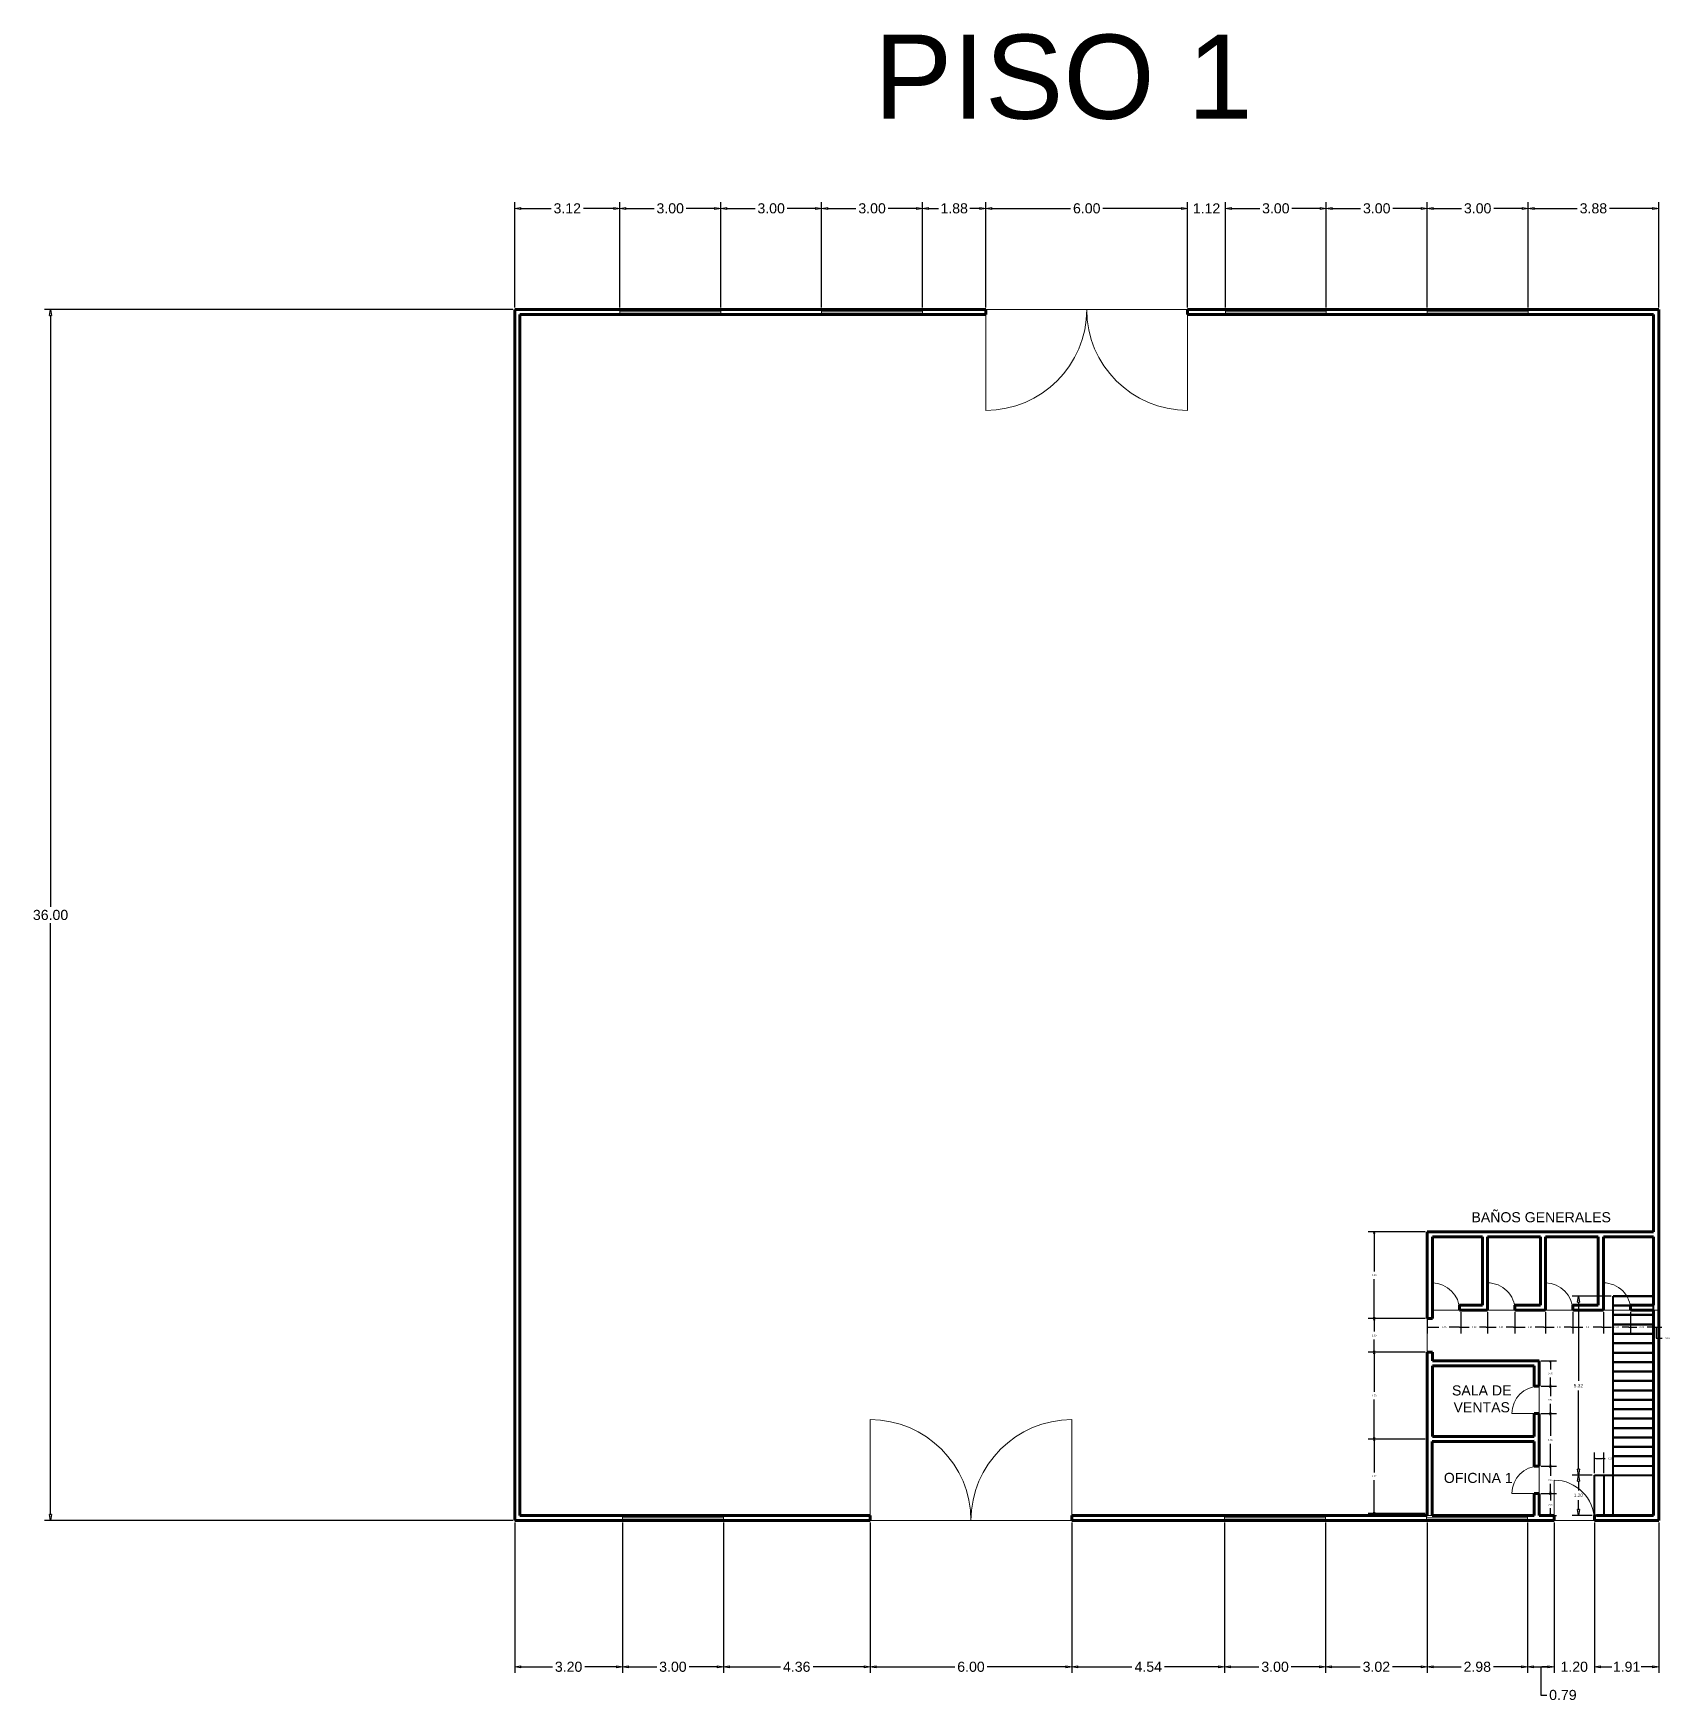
# Model space of a CAD drawing. Header units: metres. Extents: x -1 to 720, y -8 to 179.
# Drawn here: x 165.62 to 214.25, y 28.93 to 78.52 of the extents above; entities that cross this region are included whole.
import ezdxf

# ---------------------------------------------------------------- set-up
doc = ezdxf.new("R2010")
doc.units = ezdxf.units.M
doc.header["$PDMODE"] = 34
doc.layers.add('0-ANOTATION', color=7, linetype='Continuous')
doc.layers.add('0-Dimension', color=9, linetype='Continuous')
for name, color, linetype, lineweight in [('A-DOOR', 251, 'Continuous', 18), ('A-FLOR-LEVL', 145, 'Continuous', 18), ('A-GLAZ', 2, 'Continuous', 18), ('A-WALL', 7, 'Continuous', 60), ('C-WALL', 7, 'Continuous', 60), ('S-STRS', 4, 'Continuous', 40), ('S-WALL', 7, 'Continuous', 60)]:
    doc.layers.add(name, color=color, linetype=linetype, lineweight=lineweight)
doc.styles.get("Standard").update_dxf_attribs({"font": 'arial.ttf'})
doc.dimstyles.new('DAPC Standard', dxfattribs={"dimtxt": 0.3, "dimasz": 0.18, "dimexe": 0.18, "dimexo": 0.0625, "dimgap": 0.09, "dimtad": 0, "dimtih": 1, "dimtoh": 1, "dimzin": 0, "dimdsep": 46, "dimtxsty": 'Standard', "dimblk": 'CLOSEDBLANK', "dimcen": 0.09, "dimazin": 0, "dimtfac": 1, "dimtofl": 0, "dimtmove": 0, "dimatfit": 3, "dimfxl": 1, "dimtolj": 1, "dimtzin": 0, "dimarcsym": 0})

msp = doc.modelspace()

# ---------------------------------------------------------------- texts
at = {"layer": '0-ANOTATION', "attachment_point": 1}
for s, width, heights, insert, char_height in [('PISO 1', 15.58637, [0], (190.601, 78.483), 2.5), ('\\pxqc;{\\C0;SALA DE VENTAS}', 2.68178, [0], (207.325, 38.332), 0.3), ('\\pxqc;{\\C0;OFICINA 1}', 2.08791, [0.794], (207.52, 35.732), 0.3)]:
    msp.add_mtext_dynamic_manual_height_columns(s, width=width, gutter_width=12.5, heights=heights, dxfattribs=dict(at, insert=insert, char_height=char_height))
at = {"layer": 'A-DOOR', "insert": (208.345, 43.48), "char_height": 0.3, "attachment_point": 1}
msp.add_mtext_dynamic_manual_height_columns('\\pxqc;{\\C0;BAÑOS GENERALES}', width=4.17471, gutter_width=12.5, heights=[0], dxfattribs=at)

# ---------------------------------------------------------------- blocks, each defined once
blk = doc.blocks.new('_ClosedBlank')
at = {"color": 0, "linetype": 'ByBlock', "lineweight": -2}
for p, q in [((-1, 0.17), (0, 0)), ((-1, 0.17), (-1, -0.17)), ((0, 0), (-1, -0.17))]:
    blk.add_line(p, q, dxfattribs=at)
blk = doc.blocks.new('*D116')
at = {"layer": '0-Dimension', "color": 0, "lineweight": -2, "transparency": 16777216}
for p, q in [((179.863, 70.314), (165.947, 70.314)), ((166.127, 70.134), (166.127, 52.557)), ((166.127, 34.494), (166.127, 52.07)), ((179.863, 34.314), (165.947, 34.314))]:
    blk.add_line(p, q, dxfattribs=at)
at = {"layer": 'Defpoints', "color": 0, "transparency": 16777216}
for p in [(166.127, 70.314), (179.925, 70.314), (179.925, 34.314)]:
    blk.add_point(p, dxfattribs=at)
at = {"layer": '0-Dimension', "color": 0, "lineweight": -2, "transparency": 16777216, "xscale": 0.18, "yscale": 0.18, "zscale": 0.18}
for p, rotation in [((166.127, 70.314), 90), ((166.127, 34.314), 270)]:
    blk.add_blockref('_ClosedBlank', p, dxfattribs=dict(at, rotation=rotation))
at = {"layer": '0-Dimension', "color": 0, "transparency": 16777216, "insert": (166.127, 52.314), "char_height": 0.3, "attachment_point": 5}
blk.add_mtext('\\A1;36.00', dxfattribs=at)
blk = doc.blocks.new('*D117')
at = {"layer": '0-Dimension', "color": 0, "lineweight": -2, "transparency": 16777216}
for p, q in [((179.925, 70.376), (179.925, 73.498)), ((183.045, 70.376), (183.045, 73.498)), ((180.105, 73.318), (181.007, 73.318)), ((182.865, 73.318), (181.963, 73.318))]:
    blk.add_line(p, q, dxfattribs=at)
at = {"layer": 'Defpoints', "color": 0, "transparency": 16777216}
for p in [(183.045, 73.318), (179.925, 70.314), (183.045, 70.314)]:
    blk.add_point(p, dxfattribs=at)
at = {"layer": '0-Dimension', "color": 0, "lineweight": -2, "transparency": 16777216, "xscale": 0.18, "yscale": 0.18, "zscale": 0.18, "rotation": 180}
blk.add_blockref('_ClosedBlank', (179.925, 73.318), dxfattribs=at)
at = {"layer": '0-Dimension', "color": 0, "lineweight": -2, "transparency": 16777216, "xscale": 0.18, "yscale": 0.18, "zscale": 0.18}
blk.add_blockref('_ClosedBlank', (183.045, 73.318), dxfattribs=at)
at = {"layer": '0-Dimension', "color": 0, "transparency": 16777216, "insert": (181.485, 73.318), "char_height": 0.3, "attachment_point": 5}
blk.add_mtext('\\A1;3.12', dxfattribs=at)
blk = doc.blocks.new('*D118')
at = {"layer": '0-Dimension', "color": 0, "lineweight": -2, "transparency": 16777216}
for p, q in [((183.045, 70.376), (183.045, 73.498)), ((186.045, 70.376), (186.045, 73.498)), ((183.225, 73.318), (184.066, 73.318)), ((185.865, 73.318), (185.024, 73.318))]:
    blk.add_line(p, q, dxfattribs=at)
at = {"layer": 'Defpoints', "color": 0, "transparency": 16777216}
for p in [(186.045, 73.318), (183.045, 70.314), (186.045, 70.314)]:
    blk.add_point(p, dxfattribs=at)
at = {"layer": '0-Dimension', "color": 0, "lineweight": -2, "transparency": 16777216, "xscale": 0.18, "yscale": 0.18, "zscale": 0.18, "rotation": 180}
blk.add_blockref('_ClosedBlank', (183.045, 73.318), dxfattribs=at)
at = {"layer": '0-Dimension', "color": 0, "lineweight": -2, "transparency": 16777216, "xscale": 0.18, "yscale": 0.18, "zscale": 0.18}
blk.add_blockref('_ClosedBlank', (186.045, 73.318), dxfattribs=at)
at = {"layer": '0-Dimension', "color": 0, "transparency": 16777216, "insert": (184.545, 73.318), "char_height": 0.3, "attachment_point": 5}
blk.add_mtext('\\A1;3.00', dxfattribs=at)
blk = doc.blocks.new('*D119')
at = {"layer": '0-Dimension', "color": 0, "lineweight": -2, "transparency": 16777216}
for p, q in [((186.045, 70.376), (186.045, 73.498)), ((189.045, 70.376), (189.045, 73.498)), ((186.225, 73.318), (187.066, 73.318)), ((188.865, 73.318), (188.024, 73.318))]:
    blk.add_line(p, q, dxfattribs=at)
at = {"layer": 'Defpoints', "color": 0, "transparency": 16777216}
for p in [(189.045, 73.318), (186.045, 70.314), (189.045, 70.314)]:
    blk.add_point(p, dxfattribs=at)
at = {"layer": '0-Dimension', "color": 0, "lineweight": -2, "transparency": 16777216, "xscale": 0.18, "yscale": 0.18, "zscale": 0.18, "rotation": 180}
blk.add_blockref('_ClosedBlank', (186.045, 73.318), dxfattribs=at)
at = {"layer": '0-Dimension', "color": 0, "lineweight": -2, "transparency": 16777216, "xscale": 0.18, "yscale": 0.18, "zscale": 0.18}
blk.add_blockref('_ClosedBlank', (189.045, 73.318), dxfattribs=at)
at = {"layer": '0-Dimension', "color": 0, "transparency": 16777216, "insert": (187.545, 73.318), "char_height": 0.3, "attachment_point": 5}
blk.add_mtext('\\A1;3.00', dxfattribs=at)
blk = doc.blocks.new('*D120')
at = {"layer": '0-Dimension', "color": 0, "lineweight": -2, "transparency": 16777216}
for p, q in [((189.045, 70.376), (189.045, 73.498)), ((192.045, 70.376), (192.045, 73.498)), ((189.225, 73.318), (190.066, 73.318)), ((191.865, 73.318), (191.024, 73.318))]:
    blk.add_line(p, q, dxfattribs=at)
at = {"layer": 'Defpoints', "color": 0, "transparency": 16777216}
for p in [(192.045, 73.318), (189.045, 70.314), (192.045, 70.314)]:
    blk.add_point(p, dxfattribs=at)
at = {"layer": '0-Dimension', "color": 0, "lineweight": -2, "transparency": 16777216, "xscale": 0.18, "yscale": 0.18, "zscale": 0.18, "rotation": 180}
blk.add_blockref('_ClosedBlank', (189.045, 73.318), dxfattribs=at)
at = {"layer": '0-Dimension', "color": 0, "lineweight": -2, "transparency": 16777216, "xscale": 0.18, "yscale": 0.18, "zscale": 0.18}
blk.add_blockref('_ClosedBlank', (192.045, 73.318), dxfattribs=at)
at = {"layer": '0-Dimension', "color": 0, "transparency": 16777216, "insert": (190.545, 73.318), "char_height": 0.3, "attachment_point": 5}
blk.add_mtext('\\A1;3.00', dxfattribs=at)
blk = doc.blocks.new('*D121')
at = {"layer": '0-Dimension', "color": 0, "lineweight": -2, "transparency": 16777216}
for p, q in [((192.045, 70.376), (192.045, 73.498)), ((193.925, 70.376), (193.925, 73.498)), ((192.225, 73.318), (192.52, 73.318)), ((193.745, 73.318), (193.451, 73.318))]:
    blk.add_line(p, q, dxfattribs=at)
at = {"layer": 'Defpoints', "color": 0, "transparency": 16777216}
for p in [(193.925, 73.318), (192.045, 70.314), (193.925, 70.314)]:
    blk.add_point(p, dxfattribs=at)
at = {"layer": '0-Dimension', "color": 0, "lineweight": -2, "transparency": 16777216, "xscale": 0.18, "yscale": 0.18, "zscale": 0.18, "rotation": 180}
blk.add_blockref('_ClosedBlank', (192.045, 73.318), dxfattribs=at)
at = {"layer": '0-Dimension', "color": 0, "lineweight": -2, "transparency": 16777216, "xscale": 0.18, "yscale": 0.18, "zscale": 0.18}
blk.add_blockref('_ClosedBlank', (193.925, 73.318), dxfattribs=at)
at = {"layer": '0-Dimension', "color": 0, "transparency": 16777216, "insert": (192.985, 73.318), "char_height": 0.3, "attachment_point": 5}
blk.add_mtext('\\A1;1.88', dxfattribs=at)
blk = doc.blocks.new('*D122')
at = {"layer": '0-Dimension', "color": 0, "lineweight": -2, "transparency": 16777216}
for p, q in [((193.925, 70.376), (193.925, 73.498)), ((199.925, 70.376), (199.925, 73.498)), ((194.105, 73.318), (196.445, 73.318)), ((199.745, 73.318), (197.405, 73.318))]:
    blk.add_line(p, q, dxfattribs=at)
at = {"layer": 'Defpoints', "color": 0, "transparency": 16777216}
for p in [(199.925, 73.318), (193.925, 70.314), (199.925, 70.314)]:
    blk.add_point(p, dxfattribs=at)
at = {"layer": '0-Dimension', "color": 0, "lineweight": -2, "transparency": 16777216, "xscale": 0.18, "yscale": 0.18, "zscale": 0.18, "rotation": 180}
blk.add_blockref('_ClosedBlank', (193.925, 73.318), dxfattribs=at)
at = {"layer": '0-Dimension', "color": 0, "lineweight": -2, "transparency": 16777216, "xscale": 0.18, "yscale": 0.18, "zscale": 0.18}
blk.add_blockref('_ClosedBlank', (199.925, 73.318), dxfattribs=at)
at = {"layer": '0-Dimension', "color": 0, "transparency": 16777216, "insert": (196.925, 73.318), "char_height": 0.3, "attachment_point": 5}
blk.add_mtext('\\A1;6.00', dxfattribs=at)
blk = doc.blocks.new('*D123')
at = {"layer": '0-Dimension', "color": 0, "lineweight": -2, "transparency": 16777216}
for p, q in [((199.925, 70.376), (199.925, 73.498)), ((201.045, 70.376), (201.045, 73.498)), ((199.745, 73.318), (199.565, 73.318)), ((201.225, 73.318), (201.405, 73.318))]:
    blk.add_line(p, q, dxfattribs=at)
at = {"layer": 'Defpoints', "color": 0, "transparency": 16777216}
for p in [(201.045, 73.318), (199.925, 70.314), (201.045, 70.314)]:
    blk.add_point(p, dxfattribs=at)
at = {"layer": '0-Dimension', "color": 0, "lineweight": -2, "transparency": 16777216, "xscale": 0.18, "yscale": 0.18, "zscale": 0.18}
blk.add_blockref('_ClosedBlank', (199.925, 73.318), dxfattribs=at)
at = {"layer": '0-Dimension', "color": 0, "lineweight": -2, "transparency": 16777216, "xscale": 0.18, "yscale": 0.18, "zscale": 0.18, "rotation": 180}
blk.add_blockref('_ClosedBlank', (201.045, 73.318), dxfattribs=at)
at = {"layer": '0-Dimension', "color": 0, "transparency": 16777216, "insert": (200.485, 73.318), "char_height": 0.3, "attachment_point": 5}
blk.add_mtext('\\A1;1.12', dxfattribs=at)
blk = doc.blocks.new('*D124')
at = {"layer": '0-Dimension', "color": 0, "lineweight": -2, "transparency": 16777216}
for p, q in [((201.045, 70.376), (201.045, 73.498)), ((204.045, 70.376), (204.045, 73.498)), ((201.225, 73.318), (202.066, 73.318)), ((203.865, 73.318), (203.024, 73.318))]:
    blk.add_line(p, q, dxfattribs=at)
at = {"layer": 'Defpoints', "color": 0, "transparency": 16777216}
for p in [(204.045, 73.318), (201.045, 70.314), (204.045, 70.314)]:
    blk.add_point(p, dxfattribs=at)
at = {"layer": '0-Dimension', "color": 0, "lineweight": -2, "transparency": 16777216, "xscale": 0.18, "yscale": 0.18, "zscale": 0.18, "rotation": 180}
blk.add_blockref('_ClosedBlank', (201.045, 73.318), dxfattribs=at)
at = {"layer": '0-Dimension', "color": 0, "lineweight": -2, "transparency": 16777216, "xscale": 0.18, "yscale": 0.18, "zscale": 0.18}
blk.add_blockref('_ClosedBlank', (204.045, 73.318), dxfattribs=at)
at = {"layer": '0-Dimension', "color": 0, "transparency": 16777216, "insert": (202.545, 73.318), "char_height": 0.3, "attachment_point": 5}
blk.add_mtext('\\A1;3.00', dxfattribs=at)
blk = doc.blocks.new('*D125')
at = {"layer": '0-Dimension', "color": 0, "lineweight": -2, "transparency": 16777216}
for p, q in [((204.045, 70.376), (204.045, 73.498)), ((207.045, 70.376), (207.045, 73.498)), ((204.225, 73.318), (205.066, 73.318)), ((206.865, 73.318), (206.024, 73.318))]:
    blk.add_line(p, q, dxfattribs=at)
at = {"layer": 'Defpoints', "color": 0, "transparency": 16777216}
for p in [(207.045, 73.318), (204.045, 70.314), (207.045, 70.314)]:
    blk.add_point(p, dxfattribs=at)
at = {"layer": '0-Dimension', "color": 0, "lineweight": -2, "transparency": 16777216, "xscale": 0.18, "yscale": 0.18, "zscale": 0.18, "rotation": 180}
blk.add_blockref('_ClosedBlank', (204.045, 73.318), dxfattribs=at)
at = {"layer": '0-Dimension', "color": 0, "lineweight": -2, "transparency": 16777216, "xscale": 0.18, "yscale": 0.18, "zscale": 0.18}
blk.add_blockref('_ClosedBlank', (207.045, 73.318), dxfattribs=at)
at = {"layer": '0-Dimension', "color": 0, "transparency": 16777216, "insert": (205.545, 73.318), "char_height": 0.3, "attachment_point": 5}
blk.add_mtext('\\A1;3.00', dxfattribs=at)
blk = doc.blocks.new('*D126')
at = {"layer": '0-Dimension', "color": 0, "lineweight": -2, "transparency": 16777216}
for p, q in [((207.045, 70.376), (207.045, 73.498)), ((210.045, 70.376), (210.045, 73.498)), ((207.225, 73.318), (208.066, 73.318)), ((209.865, 73.318), (209.024, 73.318))]:
    blk.add_line(p, q, dxfattribs=at)
at = {"layer": 'Defpoints', "color": 0, "transparency": 16777216}
for p in [(210.045, 73.318), (207.045, 70.314), (210.045, 70.314)]:
    blk.add_point(p, dxfattribs=at)
at = {"layer": '0-Dimension', "color": 0, "lineweight": -2, "transparency": 16777216, "xscale": 0.18, "yscale": 0.18, "zscale": 0.18, "rotation": 180}
blk.add_blockref('_ClosedBlank', (207.045, 73.318), dxfattribs=at)
at = {"layer": '0-Dimension', "color": 0, "lineweight": -2, "transparency": 16777216, "xscale": 0.18, "yscale": 0.18, "zscale": 0.18}
blk.add_blockref('_ClosedBlank', (210.045, 73.318), dxfattribs=at)
at = {"layer": '0-Dimension', "color": 0, "transparency": 16777216, "insert": (208.545, 73.318), "char_height": 0.3, "attachment_point": 5}
blk.add_mtext('\\A1;3.00', dxfattribs=at)
blk = doc.blocks.new('*D127')
at = {"layer": '0-Dimension', "color": 0, "lineweight": -2, "transparency": 16777216}
for p, q in [((210.045, 70.376), (210.045, 73.498)), ((213.925, 70.376), (213.925, 73.498)), ((210.225, 73.318), (211.506, 73.318)), ((213.745, 73.318), (212.465, 73.318))]:
    blk.add_line(p, q, dxfattribs=at)
at = {"layer": 'Defpoints', "color": 0, "transparency": 16777216}
for p in [(213.925, 73.318), (210.045, 70.314), (213.925, 70.314)]:
    blk.add_point(p, dxfattribs=at)
at = {"layer": '0-Dimension', "color": 0, "lineweight": -2, "transparency": 16777216, "xscale": 0.18, "yscale": 0.18, "zscale": 0.18, "rotation": 180}
blk.add_blockref('_ClosedBlank', (210.045, 73.318), dxfattribs=at)
at = {"layer": '0-Dimension', "color": 0, "lineweight": -2, "transparency": 16777216, "xscale": 0.18, "yscale": 0.18, "zscale": 0.18}
blk.add_blockref('_ClosedBlank', (213.925, 73.318), dxfattribs=at)
at = {"layer": '0-Dimension', "color": 0, "transparency": 16777216, "insert": (211.985, 73.318), "char_height": 0.3, "attachment_point": 5}
blk.add_mtext('\\A1;3.88', dxfattribs=at)
blk = doc.blocks.new('*D128')
at = {"layer": '0-Dimension', "color": 0, "lineweight": -2, "transparency": 16777216}
for p, q in [((179.925, 34.251), (179.925, 29.786)), ((183.125, 34.251), (183.125, 29.786)), ((180.105, 29.966), (181.046, 29.966)), ((182.945, 29.966), (182.004, 29.966))]:
    blk.add_line(p, q, dxfattribs=at)
at = {"layer": 'Defpoints', "color": 0, "transparency": 16777216}
for p in [(179.925, 34.314), (183.125, 34.314), (183.125, 29.966)]:
    blk.add_point(p, dxfattribs=at)
at = {"layer": '0-Dimension', "color": 0, "lineweight": -2, "transparency": 16777216, "xscale": 0.18, "yscale": 0.18, "zscale": 0.18, "rotation": 180}
blk.add_blockref('_ClosedBlank', (179.925, 29.966), dxfattribs=at)
at = {"layer": '0-Dimension', "color": 0, "lineweight": -2, "transparency": 16777216, "xscale": 0.18, "yscale": 0.18, "zscale": 0.18}
blk.add_blockref('_ClosedBlank', (183.125, 29.966), dxfattribs=at)
at = {"layer": '0-Dimension', "color": 0, "transparency": 16777216, "insert": (181.525, 29.966), "char_height": 0.3, "attachment_point": 5}
blk.add_mtext('\\A1;3.20', dxfattribs=at)
blk = doc.blocks.new('*D129')
at = {"layer": '0-Dimension', "color": 0, "lineweight": -2, "transparency": 16777216}
for p, q in [((183.125, 34.251), (183.125, 29.786)), ((186.125, 34.251), (186.125, 29.786)), ((183.305, 29.966), (184.146, 29.966)), ((185.945, 29.966), (185.104, 29.966))]:
    blk.add_line(p, q, dxfattribs=at)
at = {"layer": 'Defpoints', "color": 0, "transparency": 16777216}
for p in [(183.125, 34.314), (186.125, 34.314), (186.125, 29.966)]:
    blk.add_point(p, dxfattribs=at)
at = {"layer": '0-Dimension', "color": 0, "lineweight": -2, "transparency": 16777216, "xscale": 0.18, "yscale": 0.18, "zscale": 0.18, "rotation": 180}
blk.add_blockref('_ClosedBlank', (183.125, 29.966), dxfattribs=at)
at = {"layer": '0-Dimension', "color": 0, "lineweight": -2, "transparency": 16777216, "xscale": 0.18, "yscale": 0.18, "zscale": 0.18}
blk.add_blockref('_ClosedBlank', (186.125, 29.966), dxfattribs=at)
at = {"layer": '0-Dimension', "color": 0, "transparency": 16777216, "insert": (184.625, 29.966), "char_height": 0.3, "attachment_point": 5}
blk.add_mtext('\\A1;3.00', dxfattribs=at)
blk = doc.blocks.new('*D130')
at = {"layer": '0-Dimension', "color": 0, "lineweight": -2, "transparency": 16777216}
for p, q in [((186.125, 34.251), (186.125, 29.786)), ((190.485, 34.251), (190.485, 29.786)), ((186.305, 29.966), (187.82, 29.966)), ((190.305, 29.966), (188.791, 29.966))]:
    blk.add_line(p, q, dxfattribs=at)
at = {"layer": 'Defpoints', "color": 0, "transparency": 16777216}
for p in [(186.125, 34.314), (190.485, 34.314), (190.485, 29.966)]:
    blk.add_point(p, dxfattribs=at)
at = {"layer": '0-Dimension', "color": 0, "lineweight": -2, "transparency": 16777216, "xscale": 0.18, "yscale": 0.18, "zscale": 0.18, "rotation": 180}
blk.add_blockref('_ClosedBlank', (186.125, 29.966), dxfattribs=at)
at = {"layer": '0-Dimension', "color": 0, "lineweight": -2, "transparency": 16777216, "xscale": 0.18, "yscale": 0.18, "zscale": 0.18}
blk.add_blockref('_ClosedBlank', (190.485, 29.966), dxfattribs=at)
at = {"layer": '0-Dimension', "color": 0, "transparency": 16777216, "insert": (188.305, 29.966), "char_height": 0.3, "attachment_point": 5}
blk.add_mtext('\\A1;4.36', dxfattribs=at)
blk = doc.blocks.new('*D131')
at = {"layer": '0-Dimension', "color": 0, "lineweight": -2, "transparency": 16777216}
for p, q in [((190.485, 34.251), (190.485, 29.786)), ((196.485, 34.251), (196.485, 29.786)), ((190.665, 29.966), (193.005, 29.966)), ((196.305, 29.966), (193.965, 29.966))]:
    blk.add_line(p, q, dxfattribs=at)
at = {"layer": 'Defpoints', "color": 0, "transparency": 16777216}
for p in [(190.485, 34.314), (196.485, 34.314), (196.485, 29.966)]:
    blk.add_point(p, dxfattribs=at)
at = {"layer": '0-Dimension', "color": 0, "lineweight": -2, "transparency": 16777216, "xscale": 0.18, "yscale": 0.18, "zscale": 0.18, "rotation": 180}
blk.add_blockref('_ClosedBlank', (190.485, 29.966), dxfattribs=at)
at = {"layer": '0-Dimension', "color": 0, "lineweight": -2, "transparency": 16777216, "xscale": 0.18, "yscale": 0.18, "zscale": 0.18}
blk.add_blockref('_ClosedBlank', (196.485, 29.966), dxfattribs=at)
at = {"layer": '0-Dimension', "color": 0, "transparency": 16777216, "insert": (193.485, 29.966), "char_height": 0.3, "attachment_point": 5}
blk.add_mtext('\\A1;6.00', dxfattribs=at)
blk = doc.blocks.new('*D132')
at = {"layer": '0-Dimension', "color": 0, "lineweight": -2, "transparency": 16777216}
for p, q in [((196.485, 34.251), (196.485, 29.786)), ((201.023, 34.251), (201.023, 29.786)), ((196.665, 29.966), (198.269, 29.966)), ((200.843, 29.966), (199.239, 29.966))]:
    blk.add_line(p, q, dxfattribs=at)
at = {"layer": 'Defpoints', "color": 0, "transparency": 16777216}
for p in [(196.485, 34.314), (201.023, 34.314), (201.023, 29.966)]:
    blk.add_point(p, dxfattribs=at)
at = {"layer": '0-Dimension', "color": 0, "lineweight": -2, "transparency": 16777216, "xscale": 0.18, "yscale": 0.18, "zscale": 0.18, "rotation": 180}
blk.add_blockref('_ClosedBlank', (196.485, 29.966), dxfattribs=at)
at = {"layer": '0-Dimension', "color": 0, "lineweight": -2, "transparency": 16777216, "xscale": 0.18, "yscale": 0.18, "zscale": 0.18}
blk.add_blockref('_ClosedBlank', (201.023, 29.966), dxfattribs=at)
at = {"layer": '0-Dimension', "color": 0, "transparency": 16777216, "insert": (198.754, 29.966), "char_height": 0.3, "attachment_point": 5}
blk.add_mtext('\\A1;4.54', dxfattribs=at)
blk = doc.blocks.new('*D133')
at = {"layer": '0-Dimension', "color": 0, "lineweight": -2, "transparency": 16777216}
for p, q in [((201.023, 34.251), (201.023, 29.786)), ((204.023, 34.251), (204.023, 29.786)), ((201.203, 29.966), (202.044, 29.966)), ((203.843, 29.966), (203.002, 29.966))]:
    blk.add_line(p, q, dxfattribs=at)
at = {"layer": 'Defpoints', "color": 0, "transparency": 16777216}
for p in [(201.023, 34.314), (204.023, 34.314), (204.023, 29.966)]:
    blk.add_point(p, dxfattribs=at)
at = {"layer": '0-Dimension', "color": 0, "lineweight": -2, "transparency": 16777216, "xscale": 0.18, "yscale": 0.18, "zscale": 0.18, "rotation": 180}
blk.add_blockref('_ClosedBlank', (201.023, 29.966), dxfattribs=at)
at = {"layer": '0-Dimension', "color": 0, "lineweight": -2, "transparency": 16777216, "xscale": 0.18, "yscale": 0.18, "zscale": 0.18}
blk.add_blockref('_ClosedBlank', (204.023, 29.966), dxfattribs=at)
at = {"layer": '0-Dimension', "color": 0, "transparency": 16777216, "insert": (202.523, 29.966), "char_height": 0.3, "attachment_point": 5}
blk.add_mtext('\\A1;3.00', dxfattribs=at)
blk = doc.blocks.new('*D134')
at = {"layer": '0-Dimension', "color": 0, "lineweight": -2, "transparency": 16777216}
for p, q in [((204.023, 34.251), (204.023, 29.786)), ((207.045, 34.251), (207.045, 29.786)), ((204.203, 29.966), (205.056, 29.966)), ((206.865, 29.966), (206.012, 29.966))]:
    blk.add_line(p, q, dxfattribs=at)
at = {"layer": 'Defpoints', "color": 0, "transparency": 16777216}
for p in [(204.023, 34.314), (207.045, 34.314), (207.045, 29.966)]:
    blk.add_point(p, dxfattribs=at)
at = {"layer": '0-Dimension', "color": 0, "lineweight": -2, "transparency": 16777216, "xscale": 0.18, "yscale": 0.18, "zscale": 0.18, "rotation": 180}
blk.add_blockref('_ClosedBlank', (204.023, 29.966), dxfattribs=at)
at = {"layer": '0-Dimension', "color": 0, "lineweight": -2, "transparency": 16777216, "xscale": 0.18, "yscale": 0.18, "zscale": 0.18}
blk.add_blockref('_ClosedBlank', (207.045, 29.966), dxfattribs=at)
at = {"layer": '0-Dimension', "color": 0, "transparency": 16777216, "insert": (205.534, 29.966), "char_height": 0.3, "attachment_point": 5}
blk.add_mtext('\\A1;3.02', dxfattribs=at)
blk = doc.blocks.new('*D135')
at = {"layer": '0-Dimension', "color": 0, "lineweight": -2, "transparency": 16777216}
for p, q in [((207.045, 34.251), (207.045, 29.786)), ((210.023, 34.251), (210.023, 29.786)), ((207.225, 29.966), (208.052, 29.966)), ((209.843, 29.966), (209.017, 29.966))]:
    blk.add_line(p, q, dxfattribs=at)
at = {"layer": 'Defpoints', "color": 0, "transparency": 16777216}
for p in [(207.045, 34.314), (210.023, 34.314), (210.023, 29.966)]:
    blk.add_point(p, dxfattribs=at)
at = {"layer": '0-Dimension', "color": 0, "lineweight": -2, "transparency": 16777216, "xscale": 0.18, "yscale": 0.18, "zscale": 0.18, "rotation": 180}
blk.add_blockref('_ClosedBlank', (207.045, 29.966), dxfattribs=at)
at = {"layer": '0-Dimension', "color": 0, "lineweight": -2, "transparency": 16777216, "xscale": 0.18, "yscale": 0.18, "zscale": 0.18}
blk.add_blockref('_ClosedBlank', (210.023, 29.966), dxfattribs=at)
at = {"layer": '0-Dimension', "color": 0, "transparency": 16777216, "insert": (208.534, 29.966), "char_height": 0.3, "attachment_point": 5}
blk.add_mtext('\\A1;2.98', dxfattribs=at)
blk = doc.blocks.new('*D136')
at = {"layer": '0-Dimension', "color": 0, "lineweight": -2, "transparency": 16777216}
for p, q in [((210.023, 34.251), (210.023, 29.786)), ((210.815, 34.251), (210.815, 29.786)), ((210.203, 29.966), (210.635, 29.966)), ((210.419, 29.966), (210.419, 29.128)), ((210.419, 29.128), (210.599, 29.128))]:
    blk.add_line(p, q, dxfattribs=at)
at = {"layer": 'Defpoints', "color": 0, "transparency": 16777216}
for p in [(210.023, 34.314), (210.815, 34.314), (210.815, 29.966)]:
    blk.add_point(p, dxfattribs=at)
at = {"layer": '0-Dimension', "color": 0, "lineweight": -2, "transparency": 16777216, "xscale": 0.18, "yscale": 0.18, "zscale": 0.18, "rotation": 180}
blk.add_blockref('_ClosedBlank', (210.023, 29.966), dxfattribs=at)
at = {"layer": '0-Dimension', "color": 0, "lineweight": -2, "transparency": 16777216, "xscale": 0.18, "yscale": 0.18, "zscale": 0.18}
blk.add_blockref('_ClosedBlank', (210.815, 29.966), dxfattribs=at)
at = {"layer": '0-Dimension', "color": 0, "transparency": 16777216, "insert": (211.078, 29.128), "char_height": 0.3, "attachment_point": 5}
blk.add_mtext('\\A1;0.79', dxfattribs=at)
blk = doc.blocks.new('*D137')
at = {"layer": '0-Dimension', "color": 0, "lineweight": -2, "transparency": 16777216}
for p, q in [((210.815, 34.251), (210.815, 29.786)), ((212.016, 34.251), (212.016, 29.786)), ((210.635, 29.966), (210.455, 29.966)), ((212.196, 29.966), (212.376, 29.966))]:
    blk.add_line(p, q, dxfattribs=at)
at = {"layer": 'Defpoints', "color": 0, "transparency": 16777216}
for p in [(210.815, 34.314), (212.016, 34.314), (212.016, 29.966)]:
    blk.add_point(p, dxfattribs=at)
at = {"layer": '0-Dimension', "color": 0, "lineweight": -2, "transparency": 16777216, "xscale": 0.18, "yscale": 0.18, "zscale": 0.18}
blk.add_blockref('_ClosedBlank', (210.815, 29.966), dxfattribs=at)
at = {"layer": '0-Dimension', "color": 0, "lineweight": -2, "transparency": 16777216, "xscale": 0.18, "yscale": 0.18, "zscale": 0.18, "rotation": 180}
blk.add_blockref('_ClosedBlank', (212.016, 29.966), dxfattribs=at)
at = {"layer": '0-Dimension', "color": 0, "transparency": 16777216, "insert": (211.415, 29.966), "char_height": 0.3, "attachment_point": 5}
blk.add_mtext('\\A1;1.20', dxfattribs=at)
blk = doc.blocks.new('*D138')
at = {"layer": '0-Dimension', "color": 0, "lineweight": -2, "transparency": 16777216}
for p, q in [((212.016, 34.251), (212.016, 29.786)), ((213.925, 34.251), (213.925, 29.786)), ((212.196, 29.966), (212.534, 29.966)), ((213.745, 29.966), (213.407, 29.966))]:
    blk.add_line(p, q, dxfattribs=at)
at = {"layer": 'Defpoints', "color": 0, "transparency": 16777216}
for p in [(212.016, 34.314), (213.925, 34.314), (213.925, 29.966)]:
    blk.add_point(p, dxfattribs=at)
at = {"layer": '0-Dimension', "color": 0, "lineweight": -2, "transparency": 16777216, "xscale": 0.18, "yscale": 0.18, "zscale": 0.18, "rotation": 180}
blk.add_blockref('_ClosedBlank', (212.016, 29.966), dxfattribs=at)
at = {"layer": '0-Dimension', "color": 0, "lineweight": -2, "transparency": 16777216, "xscale": 0.18, "yscale": 0.18, "zscale": 0.18}
blk.add_blockref('_ClosedBlank', (213.925, 29.966), dxfattribs=at)
at = {"layer": '0-Dimension', "color": 0, "transparency": 16777216, "insert": (212.971, 29.966), "char_height": 0.3, "attachment_point": 5}
blk.add_mtext('\\A1;1.91', dxfattribs=at)
blk = doc.blocks.new('*D139')
at = {"layer": '0-Dimension', "color": 0, "lineweight": -2, "transparency": 16777216}
for p, q in [((211.95, 35.664), (211.358, 35.664)), ((211.538, 35.484), (211.538, 35.206)), ((211.538, 34.646), (211.538, 34.924)), ((211.95, 34.466), (211.358, 34.466))]:
    blk.add_line(p, q, dxfattribs=at)
at = {"layer": 'Defpoints', "color": 0, "transparency": 16777216}
for p in [(211.538, 35.664), (212.013, 35.664), (212.013, 34.466)]:
    blk.add_point(p, dxfattribs=at)
at = {"layer": '0-Dimension', "color": 0, "lineweight": -2, "transparency": 16777216, "xscale": 0.18, "yscale": 0.18, "zscale": 0.18}
for p, rotation in [((211.538, 35.664), 90), ((211.538, 34.466), 270)]:
    blk.add_blockref('_ClosedBlank', p, dxfattribs=dict(at, rotation=rotation))
at = {"layer": '0-Dimension', "color": 0, "transparency": 16777216, "insert": (211.538, 35.065), "char_height": 0.1, "attachment_point": 5}
blk.add_mtext('\\A1;1.20', dxfattribs=at)
blk = doc.blocks.new('*D140')
at = {"layer": '0-Dimension', "color": 0, "lineweight": -2, "transparency": 16777216}
for p, q in [((212.51, 40.984), (211.358, 40.984)), ((211.538, 40.804), (211.538, 38.465)), ((211.538, 35.844), (211.538, 38.183)), ((211.95, 35.664), (211.358, 35.664))]:
    blk.add_line(p, q, dxfattribs=at)
at = {"layer": 'Defpoints', "color": 0, "transparency": 16777216}
for p in [(211.538, 40.984), (212.573, 40.984), (212.013, 35.664)]:
    blk.add_point(p, dxfattribs=at)
at = {"layer": '0-Dimension', "color": 0, "lineweight": -2, "transparency": 16777216, "xscale": 0.18, "yscale": 0.18, "zscale": 0.18}
for p, rotation in [((211.538, 40.984), 90), ((211.538, 35.664), 270)]:
    blk.add_blockref('_ClosedBlank', p, dxfattribs=dict(at, rotation=rotation))
at = {"layer": '0-Dimension', "color": 0, "transparency": 16777216, "insert": (211.538, 38.324), "char_height": 0.1, "attachment_point": 5}
blk.add_mtext('\\A1;5.32', dxfattribs=at)
blk = doc.blocks.new('*D141')
at = {"layer": '0-Dimension', "color": 0, "lineweight": -2, "transparency": 16777216}
for p, q in [((206.983, 42.894), (205.286, 42.894)), ((205.466, 42.849), (205.466, 41.721)), ((205.466, 40.361), (205.466, 41.49)), ((206.983, 40.316), (205.286, 40.316))]:
    blk.add_line(p, q, dxfattribs=at)
at = {"layer": 'Defpoints', "color": 0, "transparency": 16777216}
for p in [(207.045, 42.894), (205.466, 40.316), (207.045, 40.316)]:
    blk.add_point(p, dxfattribs=at)
at = {"layer": '0-Dimension', "color": 0, "lineweight": -2, "transparency": 16777216, "xscale": 0.045, "yscale": 0.045, "zscale": 0.045}
for p, rotation in [((205.466, 42.894), 90), ((205.466, 40.316), 270)]:
    blk.add_blockref('_ClosedBlank', p, dxfattribs=dict(at, rotation=rotation))
at = {"layer": '0-Dimension', "color": 0, "transparency": 16777216, "insert": (205.466, 41.605), "char_height": 0.05, "attachment_point": 5}
blk.add_mtext('\\A1;2.58', dxfattribs=at)
blk = doc.blocks.new('*D142')
at = {"layer": '0-Dimension', "color": 0, "lineweight": -2, "transparency": 16777216}
for p, q in [((206.983, 40.316), (205.286, 40.316)), ((205.466, 40.271), (205.466, 39.931)), ((205.466, 39.36), (205.466, 39.7)), ((206.983, 39.315), (205.286, 39.315))]:
    blk.add_line(p, q, dxfattribs=at)
at = {"layer": 'Defpoints', "color": 0, "transparency": 16777216}
for p in [(207.045, 40.316), (205.466, 39.315), (207.045, 39.315)]:
    blk.add_point(p, dxfattribs=at)
at = {"layer": '0-Dimension', "color": 0, "lineweight": -2, "transparency": 16777216, "xscale": 0.045, "yscale": 0.045, "zscale": 0.045}
for p, rotation in [((205.466, 40.316), 90), ((205.466, 39.315), 270)]:
    blk.add_blockref('_ClosedBlank', p, dxfattribs=dict(at, rotation=rotation))
at = {"layer": '0-Dimension', "color": 0, "transparency": 16777216, "insert": (205.466, 39.816), "char_height": 0.05, "attachment_point": 5}
blk.add_mtext('\\A1;1.00', dxfattribs=at)
blk = doc.blocks.new('*D143')
at = {"layer": '0-Dimension', "color": 0, "lineweight": -2, "transparency": 16777216}
for p, q in [((206.983, 39.315), (205.286, 39.315)), ((205.466, 39.27), (205.466, 38.142)), ((205.466, 36.782), (205.466, 37.911)), ((206.983, 36.737), (205.286, 36.737))]:
    blk.add_line(p, q, dxfattribs=at)
at = {"layer": 'Defpoints', "color": 0, "transparency": 16777216}
for p in [(207.045, 39.315), (205.466, 36.737), (207.045, 36.737)]:
    blk.add_point(p, dxfattribs=at)
at = {"layer": '0-Dimension', "color": 0, "lineweight": -2, "transparency": 16777216, "xscale": 0.045, "yscale": 0.045, "zscale": 0.045}
for p, rotation in [((205.466, 39.315), 90), ((205.466, 36.737), 270)]:
    blk.add_blockref('_ClosedBlank', p, dxfattribs=dict(at, rotation=rotation))
at = {"layer": '0-Dimension', "color": 0, "transparency": 16777216, "insert": (205.466, 38.026), "char_height": 0.05, "attachment_point": 5}
blk.add_mtext('\\A1;2.58', dxfattribs=at)
blk = doc.blocks.new('*D144')
at = {"layer": '0-Dimension', "color": 0, "lineweight": -2, "transparency": 16777216}
for p, q in [((206.983, 36.737), (205.286, 36.737)), ((205.466, 36.692), (205.466, 35.744)), ((205.466, 34.566), (205.466, 35.514)), ((206.983, 34.521), (205.286, 34.521))]:
    blk.add_line(p, q, dxfattribs=at)
at = {"layer": 'Defpoints', "color": 0, "transparency": 16777216}
for p in [(207.045, 36.737), (205.466, 34.521), (207.045, 34.521)]:
    blk.add_point(p, dxfattribs=at)
at = {"layer": '0-Dimension', "color": 0, "lineweight": -2, "transparency": 16777216, "xscale": 0.045, "yscale": 0.045, "zscale": 0.045}
for p, rotation in [((205.466, 36.737), 90), ((205.466, 34.521), 270)]:
    blk.add_blockref('_ClosedBlank', p, dxfattribs=dict(at, rotation=rotation))
at = {"layer": '0-Dimension', "color": 0, "transparency": 16777216, "insert": (205.466, 35.629), "char_height": 0.05, "attachment_point": 5}
blk.add_mtext('\\A1;2.22', dxfattribs=at)
blk = doc.blocks.new('*D145')
at = {"layer": '0-Dimension', "color": 0, "lineweight": -2, "transparency": 16777216}
for p, q in [((207.045, 40.504), (207.045, 39.878)), ((208.045, 40.504), (208.045, 39.878)), ((207.09, 40.058), (207.393, 40.058)), ((208, 40.058), (207.698, 40.058))]:
    blk.add_line(p, q, dxfattribs=at)
at = {"layer": 'Defpoints', "color": 0, "transparency": 16777216}
for p in [(207.045, 40.566), (208.045, 40.566), (208.045, 40.058)]:
    blk.add_point(p, dxfattribs=at)
at = {"layer": '0-Dimension', "color": 0, "lineweight": -2, "transparency": 16777216, "xscale": 0.045, "yscale": 0.045, "zscale": 0.045, "rotation": 180}
blk.add_blockref('_ClosedBlank', (207.045, 40.058), dxfattribs=at)
at = {"layer": '0-Dimension', "color": 0, "lineweight": -2, "transparency": 16777216, "xscale": 0.045, "yscale": 0.045, "zscale": 0.045}
blk.add_blockref('_ClosedBlank', (208.045, 40.058), dxfattribs=at)
at = {"layer": '0-Dimension', "color": 0, "transparency": 16777216, "insert": (207.545, 40.058), "char_height": 0.05, "attachment_point": 5}
blk.add_mtext('\\A1;1.00', dxfattribs=at)
blk = doc.blocks.new('*D146')
at = {"layer": '0-Dimension', "color": 0, "lineweight": -2, "transparency": 16777216}
for p, q in [((208.045, 40.504), (208.045, 39.878)), ((208.84, 40.504), (208.84, 39.878)), ((208.09, 40.058), (208.288, 40.058)), ((208.795, 40.058), (208.598, 40.058))]:
    blk.add_line(p, q, dxfattribs=at)
at = {"layer": 'Defpoints', "color": 0, "transparency": 16777216}
for p in [(208.045, 40.566), (208.84, 40.566), (208.84, 40.058)]:
    blk.add_point(p, dxfattribs=at)
at = {"layer": '0-Dimension', "color": 0, "lineweight": -2, "transparency": 16777216, "xscale": 0.045, "yscale": 0.045, "zscale": 0.045, "rotation": 180}
blk.add_blockref('_ClosedBlank', (208.045, 40.058), dxfattribs=at)
at = {"layer": '0-Dimension', "color": 0, "lineweight": -2, "transparency": 16777216, "xscale": 0.045, "yscale": 0.045, "zscale": 0.045}
blk.add_blockref('_ClosedBlank', (208.84, 40.058), dxfattribs=at)
at = {"layer": '0-Dimension', "color": 0, "transparency": 16777216, "insert": (208.443, 40.058), "char_height": 0.05, "attachment_point": 5}
blk.add_mtext('\\A1;0.80', dxfattribs=at)
blk = doc.blocks.new('*D147')
at = {"layer": '0-Dimension', "color": 0, "lineweight": -2, "transparency": 16777216}
for p, q in [((208.84, 40.504), (208.84, 39.878)), ((209.651, 40.504), (209.651, 39.878)), ((208.885, 40.058), (209.096, 40.058)), ((209.606, 40.058), (209.396, 40.058))]:
    blk.add_line(p, q, dxfattribs=at)
at = {"layer": 'Defpoints', "color": 0, "transparency": 16777216}
for p in [(208.84, 40.566), (209.651, 40.566), (209.651, 40.058)]:
    blk.add_point(p, dxfattribs=at)
at = {"layer": '0-Dimension', "color": 0, "lineweight": -2, "transparency": 16777216, "xscale": 0.045, "yscale": 0.045, "zscale": 0.045, "rotation": 180}
blk.add_blockref('_ClosedBlank', (208.84, 40.058), dxfattribs=at)
at = {"layer": '0-Dimension', "color": 0, "lineweight": -2, "transparency": 16777216, "xscale": 0.045, "yscale": 0.045, "zscale": 0.045}
blk.add_blockref('_ClosedBlank', (209.651, 40.058), dxfattribs=at)
at = {"layer": '0-Dimension', "color": 0, "transparency": 16777216, "insert": (209.246, 40.058), "char_height": 0.05, "attachment_point": 5}
blk.add_mtext('\\A1;0.81', dxfattribs=at)
blk = doc.blocks.new('*D148')
at = {"layer": '0-Dimension', "color": 0, "lineweight": -2, "transparency": 16777216}
for p, q in [((209.651, 40.504), (209.651, 39.878)), ((210.56, 40.504), (210.56, 39.878)), ((209.696, 40.058), (209.956, 40.058)), ((210.515, 40.058), (210.256, 40.058))]:
    blk.add_line(p, q, dxfattribs=at)
at = {"layer": 'Defpoints', "color": 0, "transparency": 16777216}
for p in [(209.651, 40.566), (210.56, 40.566), (210.56, 40.058)]:
    blk.add_point(p, dxfattribs=at)
at = {"layer": '0-Dimension', "color": 0, "lineweight": -2, "transparency": 16777216, "xscale": 0.045, "yscale": 0.045, "zscale": 0.045, "rotation": 180}
blk.add_blockref('_ClosedBlank', (209.651, 40.058), dxfattribs=at)
at = {"layer": '0-Dimension', "color": 0, "lineweight": -2, "transparency": 16777216, "xscale": 0.045, "yscale": 0.045, "zscale": 0.045}
blk.add_blockref('_ClosedBlank', (210.56, 40.058), dxfattribs=at)
at = {"layer": '0-Dimension', "color": 0, "transparency": 16777216, "insert": (210.106, 40.058), "char_height": 0.05, "attachment_point": 5}
blk.add_mtext('\\A1;0.91', dxfattribs=at)
blk = doc.blocks.new('*D149')
at = {"layer": '0-Dimension', "color": 0, "lineweight": -2, "transparency": 16777216}
for p, q in [((210.56, 40.504), (210.56, 39.878)), ((211.37, 40.504), (211.37, 39.878)), ((210.605, 40.058), (210.815, 40.058)), ((211.325, 40.058), (211.116, 40.058))]:
    blk.add_line(p, q, dxfattribs=at)
at = {"layer": 'Defpoints', "color": 0, "transparency": 16777216}
for p in [(210.56, 40.566), (211.37, 40.566), (211.37, 40.058)]:
    blk.add_point(p, dxfattribs=at)
at = {"layer": '0-Dimension', "color": 0, "lineweight": -2, "transparency": 16777216, "xscale": 0.045, "yscale": 0.045, "zscale": 0.045, "rotation": 180}
blk.add_blockref('_ClosedBlank', (210.56, 40.058), dxfattribs=at)
at = {"layer": '0-Dimension', "color": 0, "lineweight": -2, "transparency": 16777216, "xscale": 0.045, "yscale": 0.045, "zscale": 0.045}
blk.add_blockref('_ClosedBlank', (211.37, 40.058), dxfattribs=at)
at = {"layer": '0-Dimension', "color": 0, "transparency": 16777216, "insert": (210.965, 40.058), "char_height": 0.05, "attachment_point": 5}
blk.add_mtext('\\A1;0.81', dxfattribs=at)
blk = doc.blocks.new('*D150')
at = {"layer": '0-Dimension', "color": 0, "lineweight": -2, "transparency": 16777216}
for p, q in [((211.37, 40.504), (211.37, 39.878)), ((212.28, 40.504), (212.28, 39.878)), ((211.415, 40.058), (211.675, 40.058)), ((212.235, 40.058), (211.975, 40.058))]:
    blk.add_line(p, q, dxfattribs=at)
at = {"layer": 'Defpoints', "color": 0, "transparency": 16777216}
for p in [(211.37, 40.566), (212.28, 40.566), (212.28, 40.058)]:
    blk.add_point(p, dxfattribs=at)
at = {"layer": '0-Dimension', "color": 0, "lineweight": -2, "transparency": 16777216, "xscale": 0.045, "yscale": 0.045, "zscale": 0.045, "rotation": 180}
blk.add_blockref('_ClosedBlank', (211.37, 40.058), dxfattribs=at)
at = {"layer": '0-Dimension', "color": 0, "lineweight": -2, "transparency": 16777216, "xscale": 0.045, "yscale": 0.045, "zscale": 0.045}
blk.add_blockref('_ClosedBlank', (212.28, 40.058), dxfattribs=at)
at = {"layer": '0-Dimension', "color": 0, "transparency": 16777216, "insert": (211.825, 40.058), "char_height": 0.05, "attachment_point": 5}
blk.add_mtext('\\A1;0.91', dxfattribs=at)
blk = doc.blocks.new('*D151')
at = {"layer": '0-Dimension', "color": 0, "lineweight": -2, "transparency": 16777216}
for p, q in [((212.28, 40.504), (212.28, 39.878)), ((213.083, 40.507), (213.083, 39.878)), ((212.325, 40.058), (212.527, 40.058)), ((213.038, 40.058), (212.837, 40.058))]:
    blk.add_line(p, q, dxfattribs=at)
at = {"layer": 'Defpoints', "color": 0, "transparency": 16777216}
for p in [(212.28, 40.566), (213.083, 40.57), (213.083, 40.058)]:
    blk.add_point(p, dxfattribs=at)
at = {"layer": '0-Dimension', "color": 0, "lineweight": -2, "transparency": 16777216, "xscale": 0.045, "yscale": 0.045, "zscale": 0.045, "rotation": 180}
blk.add_blockref('_ClosedBlank', (212.28, 40.058), dxfattribs=at)
at = {"layer": '0-Dimension', "color": 0, "lineweight": -2, "transparency": 16777216, "xscale": 0.045, "yscale": 0.045, "zscale": 0.045}
blk.add_blockref('_ClosedBlank', (213.083, 40.058), dxfattribs=at)
at = {"layer": '0-Dimension', "color": 0, "transparency": 16777216, "insert": (212.682, 40.058), "char_height": 0.05, "attachment_point": 5}
blk.add_mtext('\\A1;0.80', dxfattribs=at)
blk = doc.blocks.new('*D152')
at = {"layer": '0-Dimension', "color": 0, "lineweight": -2, "transparency": 16777216}
for p, q in [((213.083, 40.507), (213.083, 39.878)), ((213.773, 40.504), (213.773, 39.878)), ((213.128, 40.058), (213.273, 40.058)), ((213.728, 40.058), (213.583, 40.058))]:
    blk.add_line(p, q, dxfattribs=at)
at = {"layer": 'Defpoints', "color": 0, "transparency": 16777216}
for p in [(213.083, 40.57), (213.773, 40.566), (213.773, 40.058)]:
    blk.add_point(p, dxfattribs=at)
at = {"layer": '0-Dimension', "color": 0, "lineweight": -2, "transparency": 16777216, "xscale": 0.045, "yscale": 0.045, "zscale": 0.045, "rotation": 180}
blk.add_blockref('_ClosedBlank', (213.083, 40.058), dxfattribs=at)
at = {"layer": '0-Dimension', "color": 0, "lineweight": -2, "transparency": 16777216, "xscale": 0.045, "yscale": 0.045, "zscale": 0.045}
blk.add_blockref('_ClosedBlank', (213.773, 40.058), dxfattribs=at)
at = {"layer": '0-Dimension', "color": 0, "transparency": 16777216, "insert": (213.428, 40.058), "char_height": 0.05, "attachment_point": 5}
blk.add_mtext('\\A1;0.69', dxfattribs=at)
blk = doc.blocks.new('*D153')
at = {"layer": '0-Dimension', "color": 0, "lineweight": -2, "transparency": 16777216}
for p, q in [((213.773, 40.504), (213.773, 39.878)), ((213.925, 40.504), (213.925, 39.878)), ((213.728, 40.058), (213.683, 40.058)), ((213.773, 40.058), (213.925, 40.058)), ((213.849, 40.058), (213.849, 39.731)), ((213.849, 39.731), (214.029, 39.731)), ((213.97, 40.058), (214.015, 40.058))]:
    blk.add_line(p, q, dxfattribs=at)
at = {"layer": 'Defpoints', "color": 0, "transparency": 16777216}
for p in [(213.773, 40.566), (213.925, 40.566), (213.925, 40.058)]:
    blk.add_point(p, dxfattribs=at)
at = {"layer": '0-Dimension', "color": 0, "lineweight": -2, "transparency": 16777216, "xscale": 0.045, "yscale": 0.045, "zscale": 0.045}
blk.add_blockref('_ClosedBlank', (213.773, 40.058), dxfattribs=at)
at = {"layer": '0-Dimension', "color": 0, "lineweight": -2, "transparency": 16777216, "xscale": 0.045, "yscale": 0.045, "zscale": 0.045, "rotation": 180}
blk.add_blockref('_ClosedBlank', (213.925, 40.058), dxfattribs=at)
at = {"layer": '0-Dimension', "color": 0, "transparency": 16777216, "insert": (214.184, 39.731), "char_height": 0.05, "attachment_point": 5}
blk.add_mtext('\\A1;0.15', dxfattribs=at)
blk = doc.blocks.new('*D154')
at = {"layer": '0-Dimension', "color": 0, "lineweight": -2, "transparency": 16777216}
for p, q in [((212.013, 35.726), (212.013, 36.339)), ((212.293, 35.726), (212.293, 36.339)), ((212.058, 36.159), (212.248, 36.159)), ((212.293, 36.159), (212.338, 36.159))]:
    blk.add_line(p, q, dxfattribs=at)
at = {"layer": 'Defpoints', "color": 0, "transparency": 16777216}
for p in [(212.293, 36.159), (212.013, 35.664), (212.293, 35.664)]:
    blk.add_point(p, dxfattribs=at)
at = {"layer": '0-Dimension', "color": 0, "lineweight": -2, "transparency": 16777216, "xscale": 0.045, "yscale": 0.045, "zscale": 0.045, "rotation": 180}
blk.add_blockref('_ClosedBlank', (212.013, 36.159), dxfattribs=at)
at = {"layer": '0-Dimension', "color": 0, "lineweight": -2, "transparency": 16777216, "xscale": 0.045, "yscale": 0.045, "zscale": 0.045}
blk.add_blockref('_ClosedBlank', (212.293, 36.159), dxfattribs=at)
at = {"layer": '0-Dimension', "color": 0, "transparency": 16777216, "insert": (212.493, 36.159), "char_height": 0.05, "attachment_point": 5}
blk.add_mtext('\\A1;0.28', dxfattribs=at)
blk = doc.blocks.new('*D155')
at = {"layer": '0-Dimension', "color": 0, "lineweight": -2, "transparency": 16777216}
for p, q in [((210.435, 35.12), (210.885, 35.12)), ((210.705, 35.075), (210.705, 34.909)), ((210.435, 34.466), (210.885, 34.466)), ((210.705, 34.511), (210.705, 34.678))]:
    blk.add_line(p, q, dxfattribs=at)
at = {"layer": 'Defpoints', "color": 0, "transparency": 16777216}
for p in [(210.372, 35.12), (210.705, 35.12), (210.372, 34.466)]:
    blk.add_point(p, dxfattribs=at)
at = {"layer": '0-Dimension', "color": 0, "lineweight": -2, "transparency": 16777216, "xscale": 0.045, "yscale": 0.045, "zscale": 0.045}
for p, rotation in [((210.705, 35.12), 90), ((210.705, 34.466), 270)]:
    blk.add_blockref('_ClosedBlank', p, dxfattribs=dict(at, rotation=rotation))
at = {"layer": '0-Dimension', "color": 0, "transparency": 16777216, "insert": (210.705, 34.793), "char_height": 0.05, "attachment_point": 5}
blk.add_mtext('\\A1;0.65', dxfattribs=at)
blk = doc.blocks.new('*D156')
at = {"layer": '0-Dimension', "color": 0, "lineweight": -2, "transparency": 16777216}
for p, q in [((210.435, 35.93), (210.885, 35.93)), ((210.705, 35.885), (210.705, 35.641)), ((210.705, 35.165), (210.705, 35.41)), ((210.435, 35.12), (210.885, 35.12))]:
    blk.add_line(p, q, dxfattribs=at)
at = {"layer": 'Defpoints', "color": 0, "transparency": 16777216}
for p in [(210.372, 35.93), (210.705, 35.93), (210.372, 35.12)]:
    blk.add_point(p, dxfattribs=at)
at = {"layer": '0-Dimension', "color": 0, "lineweight": -2, "transparency": 16777216, "xscale": 0.045, "yscale": 0.045, "zscale": 0.045}
for p, rotation in [((210.705, 35.93), 90), ((210.705, 35.12), 270)]:
    blk.add_blockref('_ClosedBlank', p, dxfattribs=dict(at, rotation=rotation))
at = {"layer": '0-Dimension', "color": 0, "transparency": 16777216, "insert": (210.705, 35.525), "char_height": 0.05, "attachment_point": 5}
blk.add_mtext('\\A1;0.81', dxfattribs=at)
blk = doc.blocks.new('*D157')
at = {"layer": '0-Dimension', "color": 0, "lineweight": -2, "transparency": 16777216}
for p, q in [((210.435, 37.495), (210.885, 37.495)), ((210.705, 37.45), (210.705, 36.828)), ((210.705, 35.975), (210.705, 36.597)), ((210.435, 35.93), (210.885, 35.93))]:
    blk.add_line(p, q, dxfattribs=at)
at = {"layer": 'Defpoints', "color": 0, "transparency": 16777216}
for p in [(210.372, 37.495), (210.705, 37.495), (210.372, 35.93)]:
    blk.add_point(p, dxfattribs=at)
at = {"layer": '0-Dimension', "color": 0, "lineweight": -2, "transparency": 16777216, "xscale": 0.045, "yscale": 0.045, "zscale": 0.045}
for p, rotation in [((210.705, 37.495), 90), ((210.705, 35.93), 270)]:
    blk.add_blockref('_ClosedBlank', p, dxfattribs=dict(at, rotation=rotation))
at = {"layer": '0-Dimension', "color": 0, "transparency": 16777216, "insert": (210.705, 36.713), "char_height": 0.05, "attachment_point": 5}
blk.add_mtext('\\A1;1.56', dxfattribs=at)
blk = doc.blocks.new('*D158')
at = {"layer": '0-Dimension', "color": 0, "lineweight": -2, "transparency": 16777216}
for p, q in [((210.435, 38.305), (210.885, 38.305)), ((210.705, 38.26), (210.705, 38.016)), ((210.705, 37.54), (210.705, 37.785)), ((210.435, 37.495), (210.885, 37.495))]:
    blk.add_line(p, q, dxfattribs=at)
at = {"layer": 'Defpoints', "color": 0, "transparency": 16777216}
for p in [(210.372, 38.305), (210.705, 38.305), (210.372, 37.495)]:
    blk.add_point(p, dxfattribs=at)
at = {"layer": '0-Dimension', "color": 0, "lineweight": -2, "transparency": 16777216, "xscale": 0.045, "yscale": 0.045, "zscale": 0.045}
for p, rotation in [((210.705, 38.305), 90), ((210.705, 37.495), 270)]:
    blk.add_blockref('_ClosedBlank', p, dxfattribs=dict(at, rotation=rotation))
at = {"layer": '0-Dimension', "color": 0, "transparency": 16777216, "insert": (210.705, 37.9), "char_height": 0.05, "attachment_point": 5}
blk.add_mtext('\\A1;0.81', dxfattribs=at)
blk = doc.blocks.new('*D159')
at = {"layer": '0-Dimension', "color": 0, "lineweight": -2, "transparency": 16777216}
for p, q in [((210.435, 39.065), (210.885, 39.065)), ((210.705, 39.02), (210.705, 38.801)), ((210.435, 38.305), (210.885, 38.305)), ((210.705, 38.35), (210.705, 38.57))]:
    blk.add_line(p, q, dxfattribs=at)
at = {"layer": 'Defpoints', "color": 0, "transparency": 16777216}
for p in [(210.372, 39.065), (210.705, 39.065), (210.372, 38.305)]:
    blk.add_point(p, dxfattribs=at)
at = {"layer": '0-Dimension', "color": 0, "lineweight": -2, "transparency": 16777216, "xscale": 0.045, "yscale": 0.045, "zscale": 0.045}
for p, rotation in [((210.705, 39.065), 90), ((210.705, 38.305), 270)]:
    blk.add_blockref('_ClosedBlank', p, dxfattribs=dict(at, rotation=rotation))
at = {"layer": '0-Dimension', "color": 0, "transparency": 16777216, "insert": (210.705, 38.685), "char_height": 0.05, "attachment_point": 5}
blk.add_mtext('\\A1;0.76', dxfattribs=at)

# ---------------------------------------------------------------- dimensions: what is measured, and where the dimension line sits
at = {"layer": '0-Dimension'}
for base, p1, p2, picture, middle in [((183.045, 73.318), (179.925, 70.314), (183.045, 70.314), '*D117', (181.485, 73.318)), ((183.125, 29.966), (179.925, 34.314), (183.125, 34.314), '*D128', (181.525, 29.966))]:
    dim = msp.add_linear_dim(base=base, p1=p1, p2=p2, dimstyle='DAPC Standard', dxfattribs=at)
    dim.commit()
    dim.dimension.update_dxf_attribs({"geometry": picture, "text_midpoint": middle})
for base, p1, p2, override, picture, middle in [((186.045, 73.318), (183.045, 70.314), (186.045, 70.314), {"dimtmove": 1}, '*D118', (184.545, 73.318)), ((189.045, 73.318), (186.045, 70.314), (189.045, 70.314), {"dimtmove": 1}, '*D119', (187.545, 73.318)), ((192.045, 73.318), (189.045, 70.314), (192.045, 70.314), {"dimtmove": 1}, '*D120', (190.545, 73.318)), ((193.925, 73.318), (192.045, 70.314), (193.925, 70.314), {"dimtmove": 1}, '*D121', (192.985, 73.318)), ((199.925, 73.318), (193.925, 70.314), (199.925, 70.314), {"dimtmove": 1}, '*D122', (196.925, 73.318)), ((201.045, 73.318), (199.925, 70.314), (201.045, 70.314), {"dimtmove": 1}, '*D123', (200.485, 73.318)), ((204.045, 73.318), (201.045, 70.314), (204.045, 70.314), {"dimtmove": 1}, '*D124', (202.545, 73.318)), ((207.045, 73.318), (204.045, 70.314), (207.045, 70.314), {"dimtmove": 1}, '*D125', (205.545, 73.318)), ((210.045, 73.318), (207.045, 70.314), (210.045, 70.314), {"dimtmove": 1}, '*D126', (208.545, 73.318)), ((213.925, 73.318), (210.045, 70.314), (213.925, 70.314), {"dimtmove": 1}, '*D127', (211.985, 73.318)), ((208.045, 40.058), (207.045, 40.566), (208.045, 40.566), {"dimtxt": 0.05, "dimasz": 0.045}, '*D145', (207.545, 40.058)), ((208.840409928, 40.057709448), (208.045409928, 40.566485067), (208.840409928, 40.566485067), {"dimtxt": 0.05, "dimasz": 0.045, "dimtmove": 1}, '*D146', (208.442909928, 40.057709448)), ((209.651, 40.058), (208.84, 40.566), (209.651, 40.566), {"dimtxt": 0.05, "dimasz": 0.045, "dimtmove": 1}, '*D147', (209.246, 40.058)), ((210.56, 40.058), (209.651, 40.566), (210.56, 40.566), {"dimtxt": 0.05, "dimasz": 0.045, "dimtmove": 1}, '*D148', (210.106, 40.058)), ((211.37, 40.058), (210.56, 40.566), (211.37, 40.566), {"dimtxt": 0.05, "dimasz": 0.045, "dimtmove": 1}, '*D149', (210.965, 40.058)), ((212.28, 40.058), (211.37, 40.566), (212.28, 40.566), {"dimtxt": 0.05, "dimasz": 0.045, "dimtmove": 1}, '*D150', (211.825, 40.058)), ((213.083, 40.058), (212.28, 40.566), (213.083, 40.57), {"dimtxt": 0.05, "dimasz": 0.045, "dimtmove": 1}, '*D151', (212.682, 40.058)), ((213.773, 40.058), (213.083, 40.57), (213.773, 40.566), {"dimtxt": 0.05, "dimasz": 0.045, "dimtmove": 1}, '*D152', (213.428, 40.058)), ((213.925, 40.058), (213.773, 40.566), (213.925, 40.566), {"dimtxt": 0.05, "dimasz": 0.045, "dimtmove": 1}, '*D153', (214.119, 39.731)), ((212.293, 36.159), (212.013, 35.664), (212.293, 35.664), {"dimtxt": 0.05, "dimasz": 0.045}, '*D154', (212.493, 36.159)), ((186.125, 29.966), (183.125, 34.314), (186.125, 34.314), {"dimtmove": 1}, '*D129', (184.625, 29.966)), ((190.485, 29.966), (186.125, 34.314), (190.485, 34.314), {"dimtmove": 1}, '*D130', (188.305, 29.966)), ((196.485, 29.966), (190.485, 34.314), (196.485, 34.314), {"dimtmove": 1}, '*D131', (193.485, 29.966)), ((201.023, 29.966), (196.485, 34.314), (201.023, 34.314), {"dimtmove": 1}, '*D132', (198.754, 29.966)), ((204.023, 29.966), (201.023, 34.314), (204.023, 34.314), {"dimtmove": 1}, '*D133', (202.523, 29.966)), ((207.045, 29.966), (204.023, 34.314), (207.045, 34.314), {"dimtmove": 1}, '*D134', (205.534, 29.966)), ((210.023, 29.966), (207.045, 34.314), (210.023, 34.314), {"dimtmove": 1}, '*D135', (208.534, 29.966)), ((210.815, 29.966), (210.023, 34.314), (210.815, 34.314), {"dimtmove": 1}, '*D136', (210.689, 29.128)), ((212.016, 29.966), (210.815, 34.314), (212.016, 34.314), {"dimtmove": 1}, '*D137', (211.415, 29.966)), ((213.925, 29.966), (212.016, 34.314), (213.925, 34.314), {"dimtmove": 1}, '*D138', (212.971, 29.966))]:
    dim = msp.add_linear_dim(base=base, p1=p1, p2=p2, dimstyle='DAPC Standard', override=override, dxfattribs=at)
    dim.commit()
    dim.dimension.update_dxf_attribs({"geometry": picture, "text_midpoint": middle})
dim = msp.add_linear_dim(base=(166.127, 70.314), p1=(179.925, 34.314), p2=(179.925, 70.314), angle=90, dimstyle='DAPC Standard', dxfattribs=at)
dim.commit()
dim.dimension.update_dxf_attribs({"geometry": '*D116', "text_midpoint": (166.127, 52.314)})
for base, p1, p2, override, picture, middle in [((205.466, 40.316), (207.045, 42.894), (207.045, 40.316), {"dimtxt": 0.05, "dimasz": 0.045}, '*D141', (205.466, 41.605)), ((211.538, 40.984), (212.013, 35.664), (212.573, 40.984), {"dimtxt": 0.1, "dimtmove": 1}, '*D140', (211.538, 38.324)), ((205.466, 39.315), (207.045, 40.316), (207.045, 39.315), {"dimtxt": 0.05, "dimasz": 0.045, "dimtmove": 1}, '*D142', (205.466, 39.816)), ((205.466, 36.737), (207.045, 39.315), (207.045, 36.737), {"dimtxt": 0.05, "dimasz": 0.045, "dimtmove": 1}, '*D143', (205.466, 38.026)), ((210.705, 39.065), (210.372, 38.305), (210.372, 39.065), {"dimtxt": 0.05, "dimasz": 0.045, "dimtmove": 1}, '*D159', (210.705, 38.685)), ((210.705, 38.305), (210.372, 37.495), (210.372, 38.305), {"dimtxt": 0.05, "dimasz": 0.045, "dimtmove": 1}, '*D158', (210.705, 37.9)), ((210.7047, 37.4951), (210.3722, 35.9302), (210.3722, 37.4951), {"dimtxt": 0.05, "dimasz": 0.045, "dimtmove": 1}, '*D157', (210.7047, 36.7127)), ((205.466, 34.521), (207.045, 36.737), (207.045, 34.521), {"dimtxt": 0.05, "dimasz": 0.045, "dimtmove": 1}, '*D144', (205.466, 35.629)), ((210.705, 35.93), (210.372, 35.12), (210.372, 35.93), {"dimtxt": 0.05, "dimasz": 0.045, "dimtmove": 1}, '*D156', (210.705, 35.525)), ((211.538, 35.664), (212.013, 34.466), (212.013, 35.664), {"dimtxt": 0.1}, '*D139', (211.538, 35.065)), ((210.705, 35.12), (210.372, 34.466), (210.372, 35.12), {"dimtxt": 0.05, "dimasz": 0.045}, '*D155', (210.705, 34.793))]:
    dim = msp.add_linear_dim(base=base, p1=p1, p2=p2, angle=90, dimstyle='DAPC Standard', override=override, dxfattribs=at)
    dim.commit()
    dim.dimension.update_dxf_attribs({"geometry": picture, "text_midpoint": middle})

# ---------------------------------------------------------------- linework, layer by layer
at = {"layer": 'A-DOOR'}
for p, q in [((193.925, 70.314), (199.925, 70.314)), ((199.925, 70.314), (193.925, 70.314)), ((193.925, 70.314), (193.925, 67.314)), ((193.925, 70.314), (199.925, 70.314)), ((199.925, 70.314), (193.925, 70.314)), ((199.925, 70.314), (199.925, 67.314)), ((207.2, 40.566), (208.045, 40.566)), ((207.2, 40.566), (207.2, 40.316)), ((207.2, 40.566), (207.2, 40.316)), ((209.651, 40.566), (208.84, 40.566)), ((210.485, 40.566), (209.725, 40.566)), ((210.56, 40.566), (211.37, 40.566)), ((213.091, 40.566), (212.28, 40.566)), ((213.925, 40.566), (213.165, 40.566)), ((207.2, 39.315), (207.2, 39.065)), ((207.2, 39.315), (207.2, 39.065)), ((207.2, 39.065), (208.21, 39.065)), ((208.21, 39.065), (208.303, 39.065)), ((210.372, 38.305), (210.372, 37.495)), ((190.485, 34.314), (190.485, 37.314)), ((196.485, 34.314), (196.485, 37.314)), ((210.222, 37.495), (209.562, 37.495)), ((210.372, 35.93), (210.372, 35.12)), ((210.816, 34.466), (210.816, 35.514)), ((210.222, 35.12), (209.562, 35.12)), ((190.485, 34.314), (196.485, 34.314)), ((196.485, 34.314), (199.925, 34.314)), ((210.816, 34.314), (212.016, 34.314))]:
    msp.add_line(p, q, dxfattribs=at)
for centre, radius, start, end in [((193.925, 70.314), 3, 270, 0), ((199.925, 70.314), 3, 180, 270), ((207.195, 40.566), 0.81, 359.999, 89.6678), ((208.841, 40.57), 0.81, 359.7614, 90.0299), ((210.56, 40.566), 0.81, 359.999, 89.6678), ((212.281, 40.57), 0.81, 359.7614, 90.0299), ((210.372, 37.495), 0.81, 90, 180), ((190.485, 34.314), 3, 0, 90), ((196.485, 34.314), 3, 90, 180), ((210.372, 35.12), 0.81, 90, 180), ((210.816, 34.314), 1.2, 0, 90)]:
    msp.add_arc(centre, radius, start, end, dxfattribs=at)
at = {"layer": 'A-FLOR-LEVL'}
for q in [(207.045, 34.466), (213.773, 42.894)]:
    msp.add_line((207.045, 42.894), q, dxfattribs=at)
at = {"layer": 'A-GLAZ'}
for p, q in [((186.045, 70.314), (183.045, 70.314)), ((183.045, 70.314), (183.045, 70.164)), ((186.045, 70.239), (183.045, 70.239)), ((183.045, 70.164), (186.045, 70.164)), ((186.045, 70.164), (186.045, 70.314)), ((189.045, 70.164), (189.045, 70.314)), ((189.045, 70.314), (192.045, 70.314)), ((189.045, 70.239), (192.045, 70.239)), ((192.045, 70.164), (189.045, 70.164)), ((192.045, 70.314), (192.045, 70.164)), ((204.045, 70.314), (201.045, 70.314)), ((201.045, 70.314), (201.045, 70.164)), ((201.045, 70.239), (204.045, 70.239)), ((201.045, 70.164), (204.045, 70.164)), ((204.045, 70.164), (204.045, 70.314)), ((207.04, 70.164), (207.04, 70.314)), ((210.045, 70.164), (207.04, 70.164)), ((207.045, 70.314), (210.045, 70.314)), ((207.045, 70.239), (210.045, 70.239)), ((210.045, 70.314), (210.045, 70.164)), ((183.125, 34.314), (183.125, 34.466)), ((183.125, 34.466), (186.125, 34.466)), ((186.125, 34.39), (183.125, 34.39)), ((186.125, 34.314), (183.125, 34.314)), ((184.108, 34.314), (187.108, 34.314)), ((186.125, 34.466), (186.125, 34.314)), ((189.107, 34.314), (190.485, 34.314)), ((204.023, 34.466), (201.023, 34.466)), ((201.023, 34.466), (201.023, 34.314)), ((201.023, 34.39), (204.023, 34.39)), ((201.023, 34.314), (204.023, 34.314)), ((201.385, 34.314), (203.385, 34.314)), ((204.023, 34.314), (204.023, 34.466)), ((204.255, 34.314), (206.254, 34.314)), ((210.023, 34.466), (207.023, 34.466)), ((207.023, 34.466), (207.023, 34.314)), ((207.023, 34.39), (210.023, 34.39)), ((207.023, 34.314), (210.023, 34.314)), ((210.023, 34.314), (210.023, 34.466))]:
    msp.add_line(p, q, dxfattribs=at)
at = {"layer": 'A-WALL'}
for p, q in [((179.925, 34.314), (179.925, 70.314)), ((179.925, 70.314), (193.925, 70.314)), ((180.078, 70.164), (180.078, 34.466)), ((193.925, 70.164), (180.078, 70.164)), ((196.929, 70.164), (196.922, 70.164)), ((199.925, 70.314), (213.925, 70.314)), ((213.773, 70.164), (199.925, 70.164)), ((213.773, 42.894), (213.773, 70.164)), ((213.925, 42.894), (213.925, 70.314)), ((207.045, 42.894), (207.045, 40.566)), ((207.045, 40.566), (207.045, 42.894)), ((207.045, 42.894), (213.773, 42.894)), ((207.2, 42.744), (207.2, 40.566)), ((207.2, 42.744), (208.611, 42.744)), ((208.84, 42.744), (210.41, 42.744)), ((213.773, 42.894), (210.485, 42.894)), ((210.56, 40.566), (210.56, 42.748)), ((210.635, 42.744), (212.126, 42.744)), ((212.28, 42.744), (213.773, 42.744)), ((213.773, 40.714), (213.773, 42.744)), ((213.773, 42.744), (213.773, 40.714)), ((213.925, 40.566), (213.925, 42.894)), ((207.2, 40.566), (207.2, 41.376)), ((208.005, 40.566), (208.005, 40.716)), ((208.005, 40.716), (208.611, 40.716)), ((208.611, 40.716), (208.034, 40.716)), ((209.651, 40.57), (209.651, 40.72)), ((210.41, 40.716), (209.651, 40.716)), ((211.37, 40.566), (211.37, 40.716)), ((211.37, 40.716), (212.126, 40.716)), ((212.051, 40.716), (211.474, 40.716)), ((213.083, 40.57), (213.083, 40.72)), ((213.775, 40.716), (213.083, 40.716)), ((207.045, 40.566), (207.045, 40.316)), ((207.2, 40.316), (207.045, 40.316)), ((207.2, 40.566), (207.2, 40.316)), ((207.2, 40.566), (207.2, 40.316)), ((208.765, 40.566), (208.005, 40.566)), ((208.765, 40.566), (208.045, 40.566)), ((208.84, 40.566), (208.765, 40.566)), ((210.485, 40.566), (209.651, 40.566)), ((210.485, 40.566), (210.335, 40.566)), ((210.485, 40.566), (210.56, 40.566)), ((212.205, 40.566), (211.37, 40.566)), ((212.205, 40.566), (211.485, 40.566)), ((212.28, 40.566), (212.205, 40.566)), ((213.773, 40.566), (213.091, 40.566)), ((213.773, 40.566), (213.773, 34.466)), ((213.925, 40.566), (213.925, 34.314)), ((207.2, 39.315), (207.045, 39.315)), ((207.045, 39.315), (207.045, 39.065)), ((207.2, 39.065), (207.2, 39.315)), ((207.2, 39.315), (207.2, 39.065)), ((207.045, 39.065), (207.045, 36.737)), ((207.198, 38.917), (207.776, 38.917)), ((207.198, 38.917), (207.198, 36.887)), ((207.198, 38.917), (208.21, 38.916)), ((207.198, 38.917), (207.809, 38.916)), ((207.2, 39.065), (207.765, 39.065)), ((208.21, 39.065), (207.2, 39.065)), ((207.765, 39.065), (207.611, 39.065)), ((207.809, 38.916), (207.756, 38.916)), ((207.809, 39.065), (207.765, 39.065)), ((208.21, 39.065), (208.303, 39.065)), ((208.303, 38.916), (208.21, 38.916)), ((208.303, 39.065), (209.113, 39.065)), ((209.113, 38.916), (208.303, 38.916)), ((210.222, 39.065), (209.113, 39.065)), ((209.113, 38.916), (210.222, 38.916)), ((210.222, 39.065), (210.372, 39.065)), ((210.222, 38.916), (210.222, 38.305)), ((210.222, 38.916), (210.222, 38.305)), ((210.372, 39.065), (210.372, 38.305)), ((210.372, 39.065), (210.372, 38.305)), ((210.372, 38.305), (210.222, 38.305)), ((210.372, 37.495), (210.222, 37.495)), ((210.222, 37.495), (210.222, 36.887)), ((210.372, 37.495), (210.372, 36.735)), ((207.045, 36.887), (207.045, 36.737)), ((207.045, 36.737), (207.045, 34.466)), ((210.372, 36.735), (210.372, 35.93)), ((210.372, 36.735), (210.372, 35.93)), ((207.195, 36.585), (207.195, 34.466)), ((210.222, 35.93), (210.222, 36.585)), ((210.222, 35.93), (210.372, 35.93)), ((210.222, 34.466), (210.222, 35.12)), ((210.372, 35.12), (210.222, 35.12)), ((210.372, 35.12), (210.372, 34.466)), ((179.925, 34.314), (190.485, 34.314)), ((180.078, 34.466), (190.485, 34.466)), ((190.485, 34.466), (190.485, 34.314)), ((207.045, 34.466), (196.485, 34.466)), ((207.045, 34.466), (196.485, 34.466)), ((196.485, 34.466), (196.485, 34.466)), ((196.485, 34.466), (196.485, 34.314)), ((196.485, 34.314), (210.815, 34.314)), ((207.045, 34.314), (210.372, 34.314)), ((207.195, 34.466), (210.222, 34.466)), ((210.372, 34.314), (210.222, 34.314)), ((210.372, 34.466), (210.816, 34.466)), ((210.372, 34.466), (210.816, 34.466)), ((210.815, 34.314), (210.815, 34.466)), ((212.016, 34.466), (212.016, 34.314)), ((212.016, 34.314), (213.925, 34.314)), ((212.073, 34.466), (213.773, 34.466))]:
    msp.add_line(p, q, dxfattribs=at)
at = {"layer": 'C-WALL'}
for p, q in [((193.925, 70.314), (193.925, 70.164)), ((193.925, 70.314), (193.925, 70.164)), ((199.925, 70.164), (199.925, 70.314)), ((199.925, 70.164), (199.925, 70.314))]:
    msp.add_line(p, q, dxfattribs=at)
at = {"layer": 'S-STRS'}
for p, q in [((213.773, 35.664), (213.773, 41.544)), ((212.573, 40.984), (213.773, 40.984)), ((213.773, 40.984), (212.573, 40.984)), ((212.573, 35.664), (212.573, 40.984)), ((212.573, 40.704), (213.773, 40.704)), ((213.773, 40.704), (212.573, 40.704)), ((212.573, 40.424), (213.773, 40.424)), ((213.773, 40.424), (212.573, 40.424)), ((212.573, 40.144), (213.773, 40.144)), ((213.773, 40.144), (212.573, 40.144)), ((212.573, 39.864), (213.773, 39.864)), ((213.773, 39.864), (212.573, 39.864)), ((212.573, 39.584), (213.773, 39.584)), ((213.773, 39.584), (212.573, 39.584)), ((212.573, 39.304), (213.773, 39.304)), ((213.773, 39.304), (212.573, 39.304)), ((212.573, 39.024), (213.773, 39.024)), ((213.773, 39.024), (212.573, 39.024)), ((212.573, 38.744), (213.773, 38.744)), ((213.773, 38.744), (212.573, 38.744)), ((212.573, 38.464), (213.773, 38.464)), ((213.773, 38.464), (212.573, 38.464)), ((212.573, 38.184), (213.773, 38.184)), ((213.773, 38.184), (212.573, 38.184)), ((212.573, 37.904), (213.773, 37.904)), ((213.773, 37.904), (212.573, 37.904)), ((212.573, 37.624), (213.773, 37.624)), ((213.773, 37.624), (212.573, 37.624)), ((212.573, 37.344), (213.773, 37.344)), ((213.773, 37.344), (212.573, 37.344)), ((212.573, 37.064), (213.773, 37.064)), ((213.773, 37.064), (212.573, 37.064)), ((212.573, 36.784), (213.773, 36.784)), ((213.773, 36.784), (212.573, 36.784)), ((212.573, 36.504), (213.773, 36.504)), ((213.773, 36.504), (212.573, 36.504)), ((212.573, 35.664), (212.573, 36.495)), ((212.573, 35.664), (212.573, 36.495)), ((212.573, 36.224), (213.773, 36.224)), ((213.773, 36.224), (212.573, 36.224)), ((212.573, 35.944), (213.773, 35.944)), ((212.013, 34.466), (212.013, 35.664)), ((212.013, 35.664), (212.293, 35.664)), ((212.293, 35.664), (212.293, 34.466)), ((212.293, 35.664), (213.773, 35.664)), ((212.573, 35.664), (213.773, 35.664)), ((212.573, 34.466), (212.573, 35.664)), ((212.293, 34.466), (212.013, 34.466)), ((212.293, 34.466), (212.073, 34.466)), ((213.773, 34.466), (212.573, 34.466))]:
    msp.add_line(p, q, dxfattribs=at)
at = {"layer": 'S-WALL'}
for p, q in [((208.611, 42.744), (208.611, 42.744)), ((208.611, 42.744), (208.686, 42.744)), ((208.686, 42.744), (208.686, 40.716)), ((208.84, 40.566), (208.84, 42.744)), ((210.41, 42.744), (210.41, 40.716)), ((210.56, 42.748), (210.635, 42.748)), ((212.051, 42.744), (212.126, 42.744)), ((212.126, 42.744), (212.126, 40.716)), ((212.28, 40.566), (212.28, 42.744)), ((208.611, 40.716), (208.686, 40.716)), ((208.765, 40.566), (208.84, 40.566)), ((210.41, 40.566), (210.56, 40.566)), ((212.126, 40.566), (212.205, 40.566)), ((212.126, 40.566), (212.28, 40.566)), ((210.222, 36.812), (210.222, 37.487)), ((210.222, 36.812), (210.222, 37.487)), ((210.222, 36.812), (210.222, 37.487)), ((207.198, 36.887), (207.198, 36.812)), ((210.222, 36.812), (207.198, 36.812)), ((210.222, 36.887), (210.222, 36.812)), ((210.222, 36.737), (210.222, 36.737)), ((210.222, 36.667), (207.195, 36.667)), ((207.195, 36.585), (207.195, 36.667)), ((210.222, 36.667), (210.222, 36.037))]:
    msp.add_line(p, q, dxfattribs=at)

msp.set_redraw_order([(e.dxf.handle, doc.entitydb.next_handle()) for e in msp.query("TEXT MTEXT ATTDEF DIMENSION ARC_DIMENSION")])  # texts and dimensions are drawn at this point

doc.saveas('drawing.dxf')
